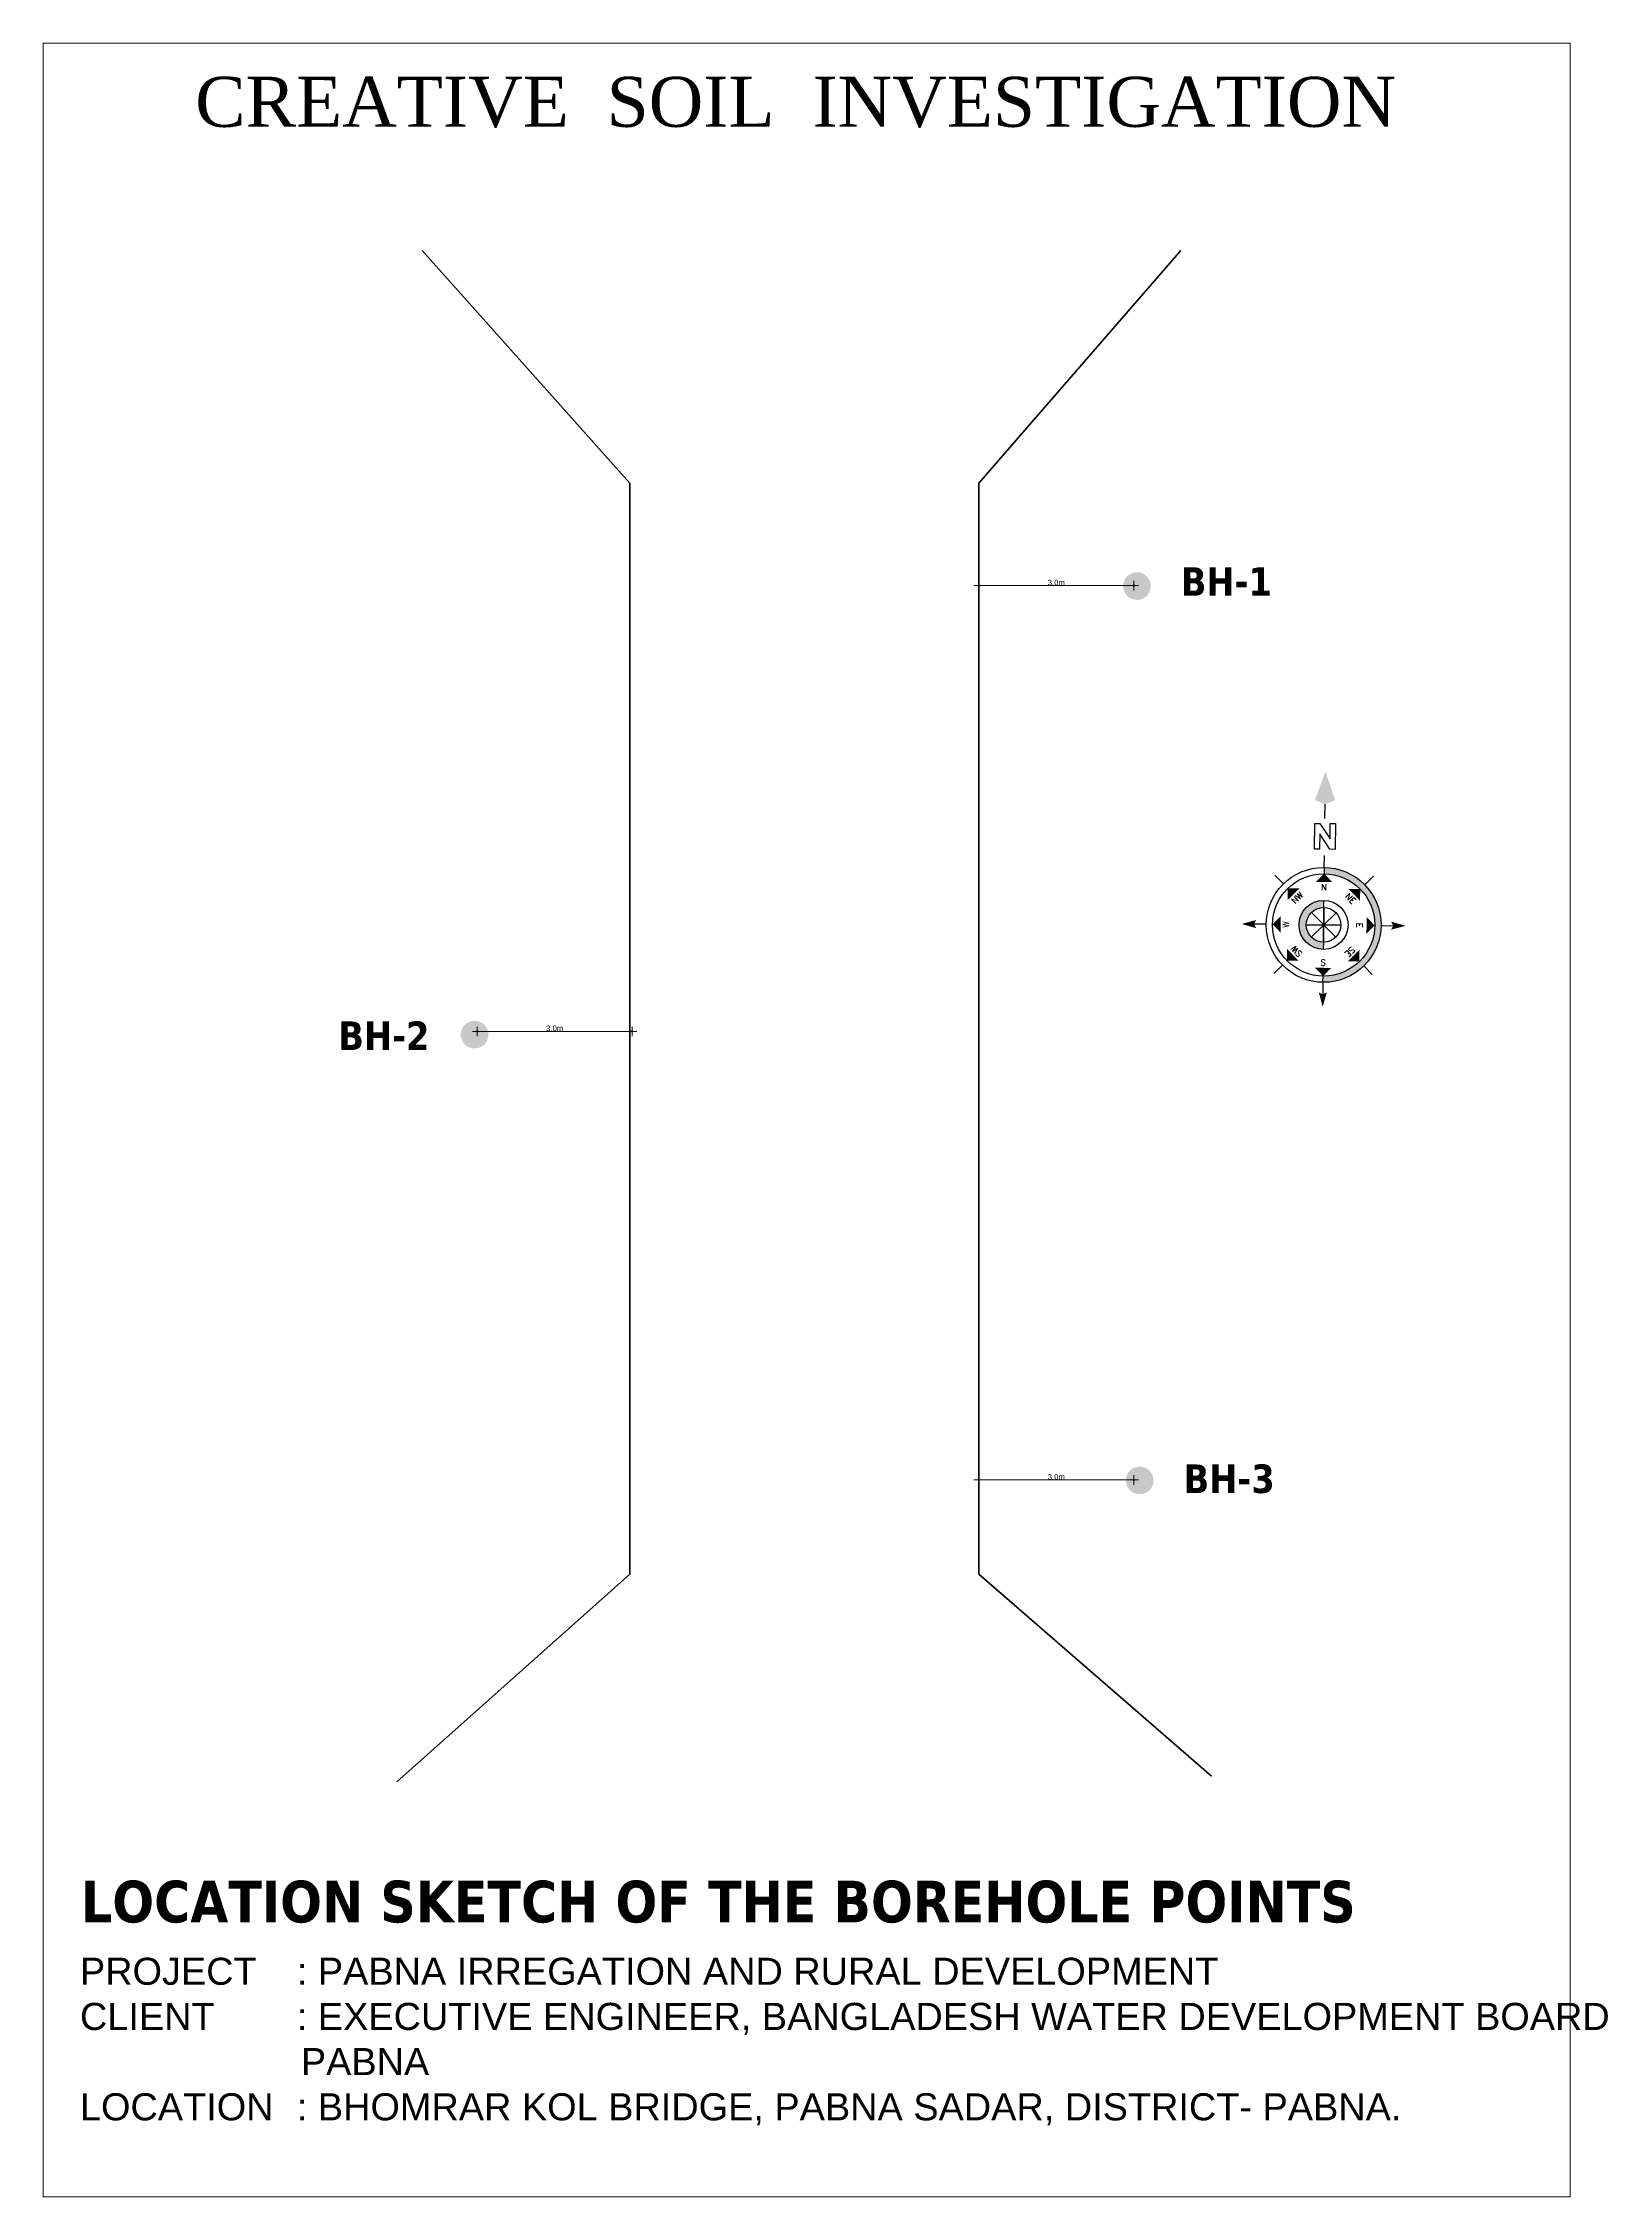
# Model space of a CAD drawing. Header units: millimetres. Extents: x 660635 to 3602845, y -5478610 to -489530.
# Drawn here: x 1561765 to 1564016, y -2763696 to -2760597 of the extents above; entities that cross this region are included whole.
import ezdxf
from ezdxf.enums import TextEntityAlignment as Align

# ---------------------------------------------------------------- set-up
doc = ezdxf.new("R2010")
doc.units = ezdxf.units.MM
doc.header["$LTSCALE"] = 25
doc.header["$MEASUREMENT"] = 0
doc.header["$PDMODE"] = 3
doc.layers.get('0').update_dxf_attribs({"lineweight": 13})
doc.layers.get('Defpoints').update_dxf_attribs({"color": 230, "lineweight": 9})
doc.layers.add('Box', color=7, linetype='Continuous')
doc.layers.add('DIM', color=8, linetype='Continuous', lineweight=13)
doc.styles.add('ROMANS', font='romans.shx', dxfattribs={"width": 0.8, "height": 100})
doc.styles.add('SERIFA', font='arial.ttf')
doc.styles.get("Standard").update_dxf_attribs({"font": 'swissl.ttf'})
doc.dimstyles.get("Standard").update_dxf_attribs({"dimscale": 0, "dimtxt": 8, "dimasz": 7, "dimexe": 1, "dimexo": 1, "dimgap": 0.25, "dimtad": 1, "dimlfac": 0.0254, "dimzin": 3, "dimdsep": 46, "dimtxsty": 'SERIFA', "dimblk": 'D', "dimcen": 1, "dimse1": 1, "dimse2": 1, "dimclrd": 256, "dimclre": 256, "dimclrt": 6, "dimadec": 0, "dimazin": 0, "dimtfac": 1, "dimtofl": 0, "dimtmove": 2, "dimatfit": 3, "dimldrblk": 'D', "dimfxl": 1, "dimfrac": 1, "dimtolj": 1, "dimtzin": 3, "dimlwd": -1, "dimlwe": -1, "dimarcsym": 0})

msp = doc.modelspace()

# ---------------------------------------------------------------- texts
at = {"color": 250, "linetype": 'Continuous', "ltscale": 10, "attachment_point": 1}
for s, insert, char_height, width in [('{\\fBookman Old Style|b0|i0|c0|p18;CREATIVE  SOIL  INVESTIGATION}', (1561983.985, -2760645.462), 72, 1869.06667), ('{\\fTahoma|b1|i0|c0|p34;BH-1}', (1563401.982, -2761351.342), 41, 117.64528), ('{\\fTahoma|b1|i0|c0|p34;BH-2}', (1562189.898, -2762004.772), 41, 117.64528), ('{\\fTahoma|b1|i0|c0|p34;BH-3}', (1563405.969, -2762642.264), 41, 117.64528), ('{\\fTahoma|b1|i0|c0|p34;LOCATION SKETCH OF THE BOREHOLE POINTS}', (1561819.67, -2763241.164), 60, 2032.23662), ('PROJECT^I: {\\C256;PABNA IRREGATION AND RURAL DEVELOPMENT}\\PCLIENT^I: EXECUTIVE ENGINEER, BANGLADESH WATER DEVELOPMENT BOARD \\P                     PABNA\\PLOCATION^I: {\\C256;BHOMRAR KOL BRIDGE, PABNA SADAR, DISTRICT- PABNA.}', (1561818.205, -2763351.956), 39, 2196.3095)]:
    msp.add_mtext(s, dxfattribs=dict(at, insert=insert, char_height=char_height, width=width))

# ---------------------------------------------------------------- blocks, each defined once
blk = doc.blocks.new('Anno_North_J_Metric')
h = blk.add_hatch(color=0)
h.paths.add_polyline_path([(-4.17, 0), (-4.68, 0, 1), (4.68, 0), (4.17, 0, -1)])
h.paths.add_polyline_path([(1.41, 0), (2, 0, 1), (-2, 0), (-1.41, 0, -1)])
at = {"color": 0}
for p, q in [((0, 4.68), (0, 5.67)), ((-3.31, 3.31), (-4.01, 4.01)), ((3.31, 3.31), (4.01, 4.01)), ((-4.68, 0), (-5.67, 0)), ((-4.68, 0), (-4.17, 0)), ((-1.41, 0), (-2, 0)), ((1.41, 0), (-1.41, 0)), ((-1.41, 0), (1.41, 0)), ((1, 1), (-1, -1)), ((1, -1), (-1, 1)), ((-1, -1), (1, 1)), ((-1, 1), (1, -1)), ((0, -1.41), (0, 1.41)), ((0, 1.41), (0, -1.41)), ((1.41, 0), (2, 0)), ((4.68, 0), (4.17, 0)), ((4.68, 0), (5.67, 0)), ((8.67, 0), (9.83, 0)), ((-3.31, -3.31), (-4.01, -4.01)), ((3.31, -3.31), (4.01, -4.01)), ((0, -4.68), (0, -5.67))]:
    blk.add_line(p, q, dxfattribs=at)
at = {"color": 0, "linetype": 'ByBlock'}
for p, q in [((6.17, 0.82), (8.27, 0.82)), ((6.17, 0.4), (6.17, 0.82)), ((6.17, -0.44), (7.43, 0.4)), ((7.43, 0.4), (6.17, 0.4)), ((8.27, 0.4), (7.01, -0.44)), ((8.27, 0.82), (8.27, 0.4)), ((6.17, -0.86), (6.17, -0.44)), ((8.27, -0.86), (6.17, -0.86)), ((7.01, -0.44), (8.27, -0.44)), ((8.27, -0.44), (8.27, -0.86))]:
    blk.add_line(p, q, dxfattribs=at)
at = {"color": 0}
for radius in [4.68, 4.17, 2, 1.41]:
    blk.add_circle((0, 0), radius, dxfattribs=at)
for points in [[(-0.33, 5.5), (0, 5.67), (0, 6.67)], [(0, 6.67), (0.33, 5.5), (0, 5.67)], [(0, 4.17), (0.67, 3.5), (-0.67, 3.5)], [(-2.95, 2.95), (-2, 2.95), (-2.95, 2)], [(2.95, 2.95), (2.95, 2), (2, 2.95)], [(-6.67, 0), (-5.5, 0.33), (-5.67, 0)], [(-5.5, -0.33), (-5.67, 0), (-6.67, 0)], [(-4.17, 0), (-3.5, 0.67), (-3.5, -0.67)], [(4.17, 0), (3.5, -0.67), (3.5, 0.67)], [(12.5, 0), (10.17, 0.83), (9.83, 0)], [(9.83, 0), (10.17, -0.83), (12.5, 0)], [(-2.95, -2.95), (-2.95, -2), (-2, -2.95)], [(0, -4.17), (-0.67, -3.5), (0.67, -3.5)], [(2.95, -2.95), (2, -2.95), (2.95, -2)], [(0, -6.67), (-0.33, -5.5), (0, -5.67)], [(0.33, -5.5), (0, -5.67), (0, -6.67)]]:
    blk.add_solid(points, dxfattribs=at)
at = {"color": 0, "style": 'ROMANS'}
for s, rotation, p in [('SW', 45, (-2, 2)), ('NW', 315, (2, 2)), ('S', 270, (-3.33, 0)), ('N', 270, (2.83, 0)), ('SE', 135, (-2, -2)), ('NE', 225, (2, -2)), ('E', 180, (0, -2.67))]:
    blk.add_text(s, height=0.5, rotation=rotation, dxfattribs=at).set_placement(p, align=Align.CENTER)
blk.add_text('W', height=0.5, dxfattribs=at).set_placement((0, 2.83), align=Align.CENTER)
blk = doc.blocks.new('D')
at = {"layer": 'DIM'}
for p, q in [((-1, 0), (1, 0)), ((0, 1), (0, -1))]:
    blk.add_line(p, q, dxfattribs=at)
at = {"layer": 'DIM', "color": 6, "const_width": 0.25}
blk.add_lwpolyline([(-0.125, 0, 1), (0.125, 0, 1)], format="xyb", close=True, dxfattribs=at)
blk = doc.blocks.new('*D253')
at = {"linetype": 'Continuous', "ltscale": 10, "transparency": 16777216}
blk.add_line((1563118.4, -2762664.5), (1563327.3, -2762664.5), dxfattribs=at)
at = {"layer": 'Defpoints', "color": 0, "linetype": 'Continuous', "lineweight": -2, "ltscale": 10, "transparency": 16777216}
for p in [(1563111.4, -2762660.6), (1563334.3, -2762660.6), (1563334.3, -2762664.5)]:
    blk.add_point(p, dxfattribs=at)
at = {"linetype": 'Continuous', "ltscale": 10, "transparency": 16777216, "xscale": 7, "yscale": 7, "zscale": 7, "rotation": 180}
blk.add_blockref('D', (1563111.4, -2762664.5), dxfattribs=at)
at = {"linetype": 'Continuous', "ltscale": 10, "transparency": 16777216, "xscale": 7, "yscale": 7, "zscale": 7}
blk.add_blockref('D', (1563334.3, -2762664.5), dxfattribs=at)
at = {"color": 6, "linetype": 'Continuous', "ltscale": 10, "transparency": 16777216, "insert": (1563222.9, -2762660.2), "char_height": 8, "attachment_point": 5, "style": 'SERIFA'}
blk.add_mtext('\\A1;3.0m', dxfattribs=at)
blk = doc.blocks.new('*D254')
at = {"linetype": 'Continuous', "ltscale": 10, "transparency": 16777216}
blk.add_line((1563118.4, -2761377.6), (1563327.3, -2761377.6), dxfattribs=at)
at = {"layer": 'Defpoints', "color": 0, "linetype": 'Continuous', "lineweight": -2, "ltscale": 10, "transparency": 16777216}
for p in [(1563111.4, -2761373.6), (1563334.3, -2761373.6), (1563334.3, -2761377.6)]:
    blk.add_point(p, dxfattribs=at)
at = {"linetype": 'Continuous', "ltscale": 10, "transparency": 16777216, "xscale": 7, "yscale": 7, "zscale": 7, "rotation": 180}
blk.add_blockref('D', (1563111.4, -2761377.6), dxfattribs=at)
at = {"linetype": 'Continuous', "ltscale": 10, "transparency": 16777216, "xscale": 7, "yscale": 7, "zscale": 7}
blk.add_blockref('D', (1563334.3, -2761377.6), dxfattribs=at)
at = {"color": 6, "linetype": 'Continuous', "ltscale": 10, "transparency": 16777216, "insert": (1563222.9, -2761373.3), "char_height": 8, "attachment_point": 5, "style": 'SERIFA'}
blk.add_mtext('\\A1;3.0m', dxfattribs=at)
blk = doc.blocks.new('*D255')
at = {"linetype": 'Continuous', "ltscale": 10, "transparency": 16777216}
blk.add_line((1562396.8, -2762019.1), (1562605.6, -2762019.1), dxfattribs=at)
at = {"layer": 'Defpoints', "color": 0, "linetype": 'Continuous', "lineweight": -2, "ltscale": 10, "transparency": 16777216}
for p in [(1562389.8, -2762015.1), (1562612.6, -2762015.1), (1562612.6, -2762019.1)]:
    blk.add_point(p, dxfattribs=at)
at = {"linetype": 'Continuous', "ltscale": 10, "transparency": 16777216, "xscale": 7, "yscale": 7, "zscale": 7, "rotation": 180}
blk.add_blockref('D', (1562389.8, -2762019.1), dxfattribs=at)
at = {"linetype": 'Continuous', "ltscale": 10, "transparency": 16777216, "xscale": 7, "yscale": 7, "zscale": 7}
blk.add_blockref('D', (1562612.6, -2762019.1), dxfattribs=at)
at = {"color": 6, "linetype": 'Continuous', "ltscale": 10, "transparency": 16777216, "insert": (1562501.2, -2762014.7), "char_height": 8, "attachment_point": 5, "style": 'SERIFA'}
blk.add_mtext('\\A1;3.0m', dxfattribs=at)

# ---------------------------------------------------------------- dimensions: what is measured, and where the dimension line sits
at = {"color": 0, "linetype": 'Continuous', "ltscale": 10}
for base, p1, p2, picture, middle in [((1563334.288, -2761377.601), (1563111.45, -2761373.617), (1563334.288, -2761373.617), '*D254', (1563222.869, -2761373.264)), ((1562612.62, -2762019.078), (1562389.782, -2762015.093), (1562612.62, -2762015.093), '*D255', (1562501.201, -2762014.741)), ((1563334.288, -2762664.539), (1563111.45, -2762660.554), (1563334.288, -2762660.554), '*D253', (1563222.869, -2762660.201))]:
    dim = msp.add_linear_dim(base=base, p1=p1, p2=p2, text='3.0m', dimstyle='Standard', override={"dimscale": 1, "dimpost": 'm'}, dxfattribs=at)
    dim.commit()
    dim.dimension.update_dxf_attribs({"geometry": picture, "text_midpoint": middle})

# ---------------------------------------------------------------- hatches: boundary and pattern name
at = {"linetype": 'Continuous', "ltscale": 10}
for points in [[(1563318.919, -2761378.295, 1), (1563358.782, -2761378.295, 1)], [(1562365.998, -2762023.756, 1), (1562405.861, -2762023.756, 1)], [(1563322.906, -2762665.232, 1), (1563362.769, -2762665.232, 1)]]:
    msp.add_hatch(color=0, dxfattribs=at).paths.add_polyline_path(points)

# ---------------------------------------------------------------- linework, layer by layer
at = {"color": 0, "linetype": 'Continuous', "lineweight": 53, "ltscale": 10}
for p, q in [((1562609.178, -2761230.181), (1562310.415, -2760895.33)), ((1563402.245, -2760895.33), (1563111.45, -2761230.181)), ((1562609.178, -2761230.181), (1562609.178, -2762800.006)), ((1563111.45, -2761230.181), (1563111.45, -2762800.006)), ((1563111.45, -2762035.049), (1563111.45, -2761696.408)), ((1562274.326, -2763098.768), (1562609.178, -2762800.006)), ((1563446.301, -2763090.801), (1563111.45, -2762800.006))]:
    msp.add_line(p, q, dxfattribs=at)
at = {"color": 0, "linetype": 'Continuous', "ltscale": 10}
for p, q in [((1563111.45, -2761047.137), (1563111.45, -2761047.137)), ((1562609.178, -2761696.408), (1562609.178, -2761696.408)), ((1562609.178, -2761696.408), (1562609.178, -2761696.408))]:
    msp.add_line(p, q, dxfattribs=at)
msp.add_lwpolyline([(1561765.166, -2760597.017), (1563961.98, -2760597.017), (1563961.98, -2763696.178), (1561765.166, -2763696.178)], close=True, dxfattribs=at)

# ---------------------------------------------------------------- block references
at = {"layer": 'Box', "color": 0, "xscale": 17.65071035377055, "yscale": 17.65071035377055, "zscale": 17.65071035377055, "rotation": 89.33161242715352}
msp.add_blockref('Anno_North_J_Metric', (1563607.441, -2761865.857), dxfattribs=at)

msp.set_redraw_order([(e.dxf.handle, doc.entitydb.next_handle()) for e in msp.query("TEXT MTEXT ATTDEF DIMENSION ARC_DIMENSION")])  # texts and dimensions are drawn at this point

doc.saveas('drawing.dxf')
